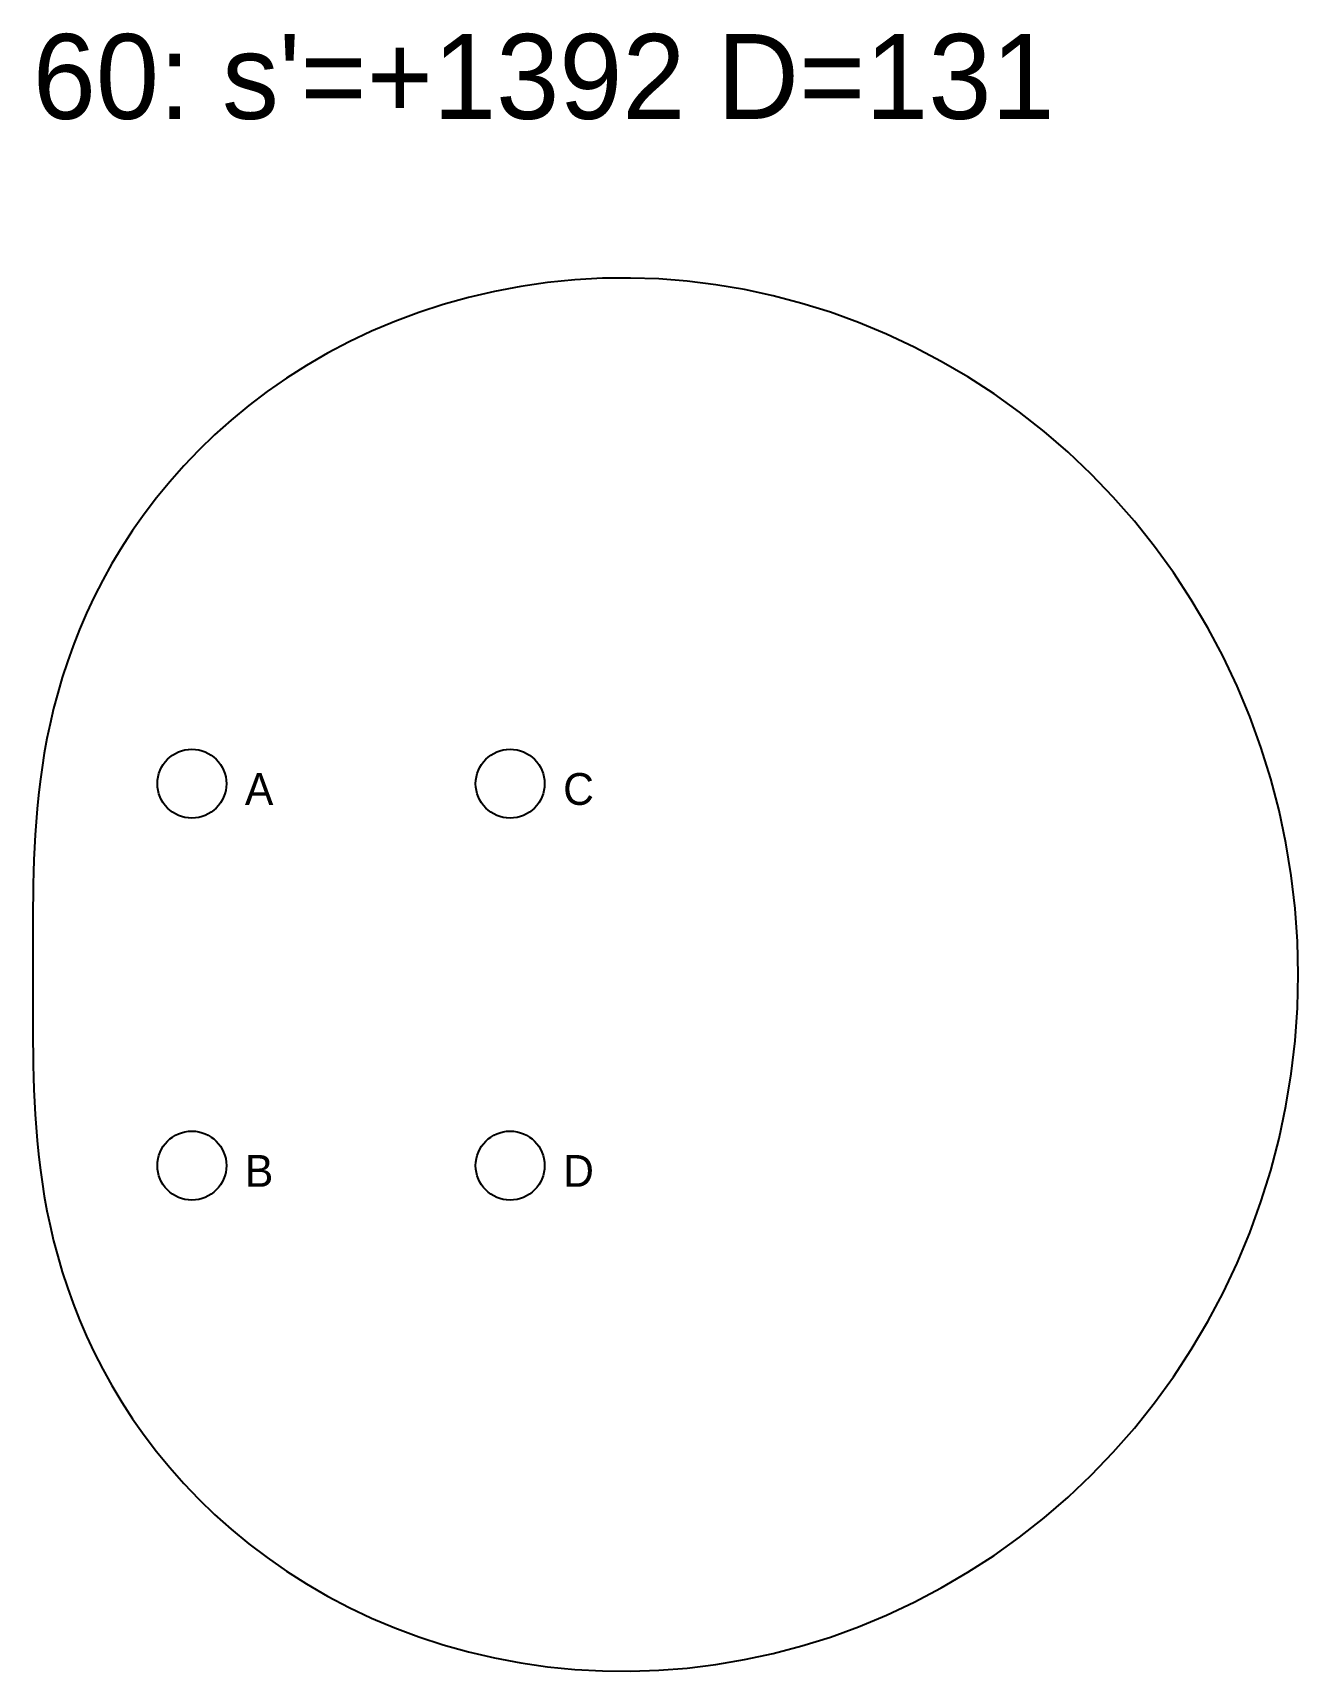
# Model space of a CAD drawing. Header units: millimetres. Extents: x 0 to 2007, y -5243 to 138.
# Drawn here: x 0 to 119.3, y -4865.7 to -4711.2 of the extents above; entities that cross this region are included whole.
import ezdxf

# ---------------------------------------------------------------- set-up
doc = ezdxf.new("R2010")
doc.units = ezdxf.units.MM
for name, color, linetype in [('DOWEL', 5, 'CONTINUOUS'), ('SLAB_60', 2, 'CONTINUOUS'), ('TEXT', 1, 'CONTINUOUS')]:
    doc.layers.add(name, color=color, linetype=linetype)

msp = doc.modelspace()

# ---------------------------------------------------------------- texts
at = {"layer": 'DOWEL'}
for s, p in [('A', (20, -4784)), ('C', (50, -4784)), ('B', (20, -4820)), ('D', (50, -4820))]:
    msp.add_text(s, height=3, dxfattribs=at).set_placement(p)
at = {"layer": 'TEXT'}
msp.add_text("60: s'=+1392 D=131", height=8, dxfattribs=at).set_placement((0, -4719.34))

# ---------------------------------------------------------------- linework, layer by layer
at = {"layer": 'DOWEL'}
for centre in [(15, -4782), (45, -4782), (15, -4818), (45, -4818)]:
    msp.add_circle(centre, 3.25, dxfattribs=at)
at = {"layer": 'SLAB_60'}
msp.add_lwpolyline([(119.29, -4800), (119.217, -4796.878), (119, -4793.764), (118.637, -4790.665), (118.132, -4787.589), (117.485, -4784.543), (116.698, -4781.534), (115.773, -4778.57), (114.714, -4775.658), (113.523, -4772.804), (112.204, -4770.015), (110.762, -4767.298), (109.2, -4764.659), (107.523, -4762.103), (105.735, -4759.636), (103.844, -4757.264), (101.852, -4754.991), (99.768, -4752.821), (97.595, -4750.76), (95.342, -4748.811), (93.014, -4746.976), (90.617, -4745.26), (88.159, -4743.665), (85.646, -4742.193), (83.085, -4740.846), (80.484, -4739.625), (77.848, -4738.531), (75.184, -4737.565), (72.501, -4736.727), (69.804, -4736.016), (67.101, -4735.432), (64.397, -4734.975), (61.7, -4734.641), (59.016, -4734.43), (56.351, -4734.34), (53.711, -4734.367), (51.102, -4734.51), (48.529, -4734.764), (45.997, -4735.126), (43.513, -4735.593), (41.079, -4736.161), (38.701, -4736.825), (36.383, -4737.581), (34.128, -4738.425), (31.94, -4739.351), (29.823, -4740.355), (27.777, -4741.431), (25.807, -4742.576), (23.914, -4743.782), (22.099, -4745.046), (20.365, -4746.361), (18.711, -4747.723), (17.138, -4749.127), (15.648, -4750.567), (14.239, -4752.039), (12.911, -4753.537), (11.664, -4755.056), (10.496, -4756.593), (9.407, -4758.142), (8.394, -4759.699), (7.456, -4761.259), (6.59, -4762.82), (5.795, -4764.378), (5.067, -4765.928), (4.405, -4767.467), (3.805, -4768.994), (3.265, -4770.505), (2.78, -4771.997), (2.349, -4773.469), (1.968, -4774.919), (1.632, -4776.346), (1.34, -4777.747), (1.088, -4779.123), (0.872, -4780.472), (0.689, -4781.795), (0.535, -4783.091), (0.409, -4784.36), (0.305, -4785.604), (0.223, -4786.821), (0.158, -4788.015), (0.108, -4789.185), (0.071, -4790.333), (0.045, -4791.461), (0.026, -4792.571), (0.014, -4793.664), (0.007, -4794.743), (0.003, -4795.809), (0.001, -4796.866), (0, -4797.915), (0, -4798.959), (0, -4800), (0, -4801.041), (0, -4802.085), (0.001, -4803.134), (0.003, -4804.191), (0.007, -4805.257), (0.014, -4806.336), (0.026, -4807.429), (0.045, -4808.539), (0.071, -4809.667), (0.108, -4810.815), (0.158, -4811.985), (0.223, -4813.179), (0.305, -4814.396), (0.409, -4815.64), (0.535, -4816.909), (0.689, -4818.205), (0.872, -4819.528), (1.088, -4820.877), (1.34, -4822.253), (1.632, -4823.654), (1.968, -4825.081), (2.349, -4826.531), (2.78, -4828.003), (3.265, -4829.495), (3.805, -4831.006), (4.405, -4832.533), (5.067, -4834.072), (5.795, -4835.622), (6.59, -4837.18), (7.456, -4838.741), (8.394, -4840.301), (9.407, -4841.858), (10.496, -4843.407), (11.664, -4844.944), (12.911, -4846.463), (14.239, -4847.961), (15.648, -4849.433), (17.138, -4850.873), (18.711, -4852.277), (20.365, -4853.639), (22.099, -4854.954), (23.914, -4856.218), (25.807, -4857.424), (27.777, -4858.569), (29.823, -4859.645), (31.94, -4860.649), (34.128, -4861.575), (36.383, -4862.419), (38.701, -4863.175), (41.079, -4863.839), (43.513, -4864.407), (45.997, -4864.874), (48.529, -4865.236), (51.102, -4865.49), (53.711, -4865.633), (56.351, -4865.66), (59.016, -4865.57), (61.7, -4865.359), (64.397, -4865.025), (67.101, -4864.568), (69.804, -4863.984), (72.501, -4863.273), (75.184, -4862.435), (77.848, -4861.469), (80.484, -4860.375), (83.085, -4859.154), (85.646, -4857.807), (88.159, -4856.335), (90.617, -4854.74), (93.014, -4853.024), (95.342, -4851.189), (97.595, -4849.24), (99.768, -4847.179), (101.852, -4845.009), (103.844, -4842.736), (105.735, -4840.364), (107.523, -4837.897), (109.2, -4835.341), (110.762, -4832.702), (112.204, -4829.985), (113.523, -4827.196), (114.714, -4824.342), (115.773, -4821.43), (116.698, -4818.466), (117.485, -4815.457), (118.132, -4812.411), (118.637, -4809.335), (119, -4806.236), (119.217, -4803.122)], close=True, dxfattribs=at)

msp.set_redraw_order([(e.dxf.handle, doc.entitydb.next_handle()) for e in msp.query("TEXT MTEXT ATTDEF DIMENSION ARC_DIMENSION")])  # texts and dimensions are drawn at this point

doc.saveas('drawing.dxf')
